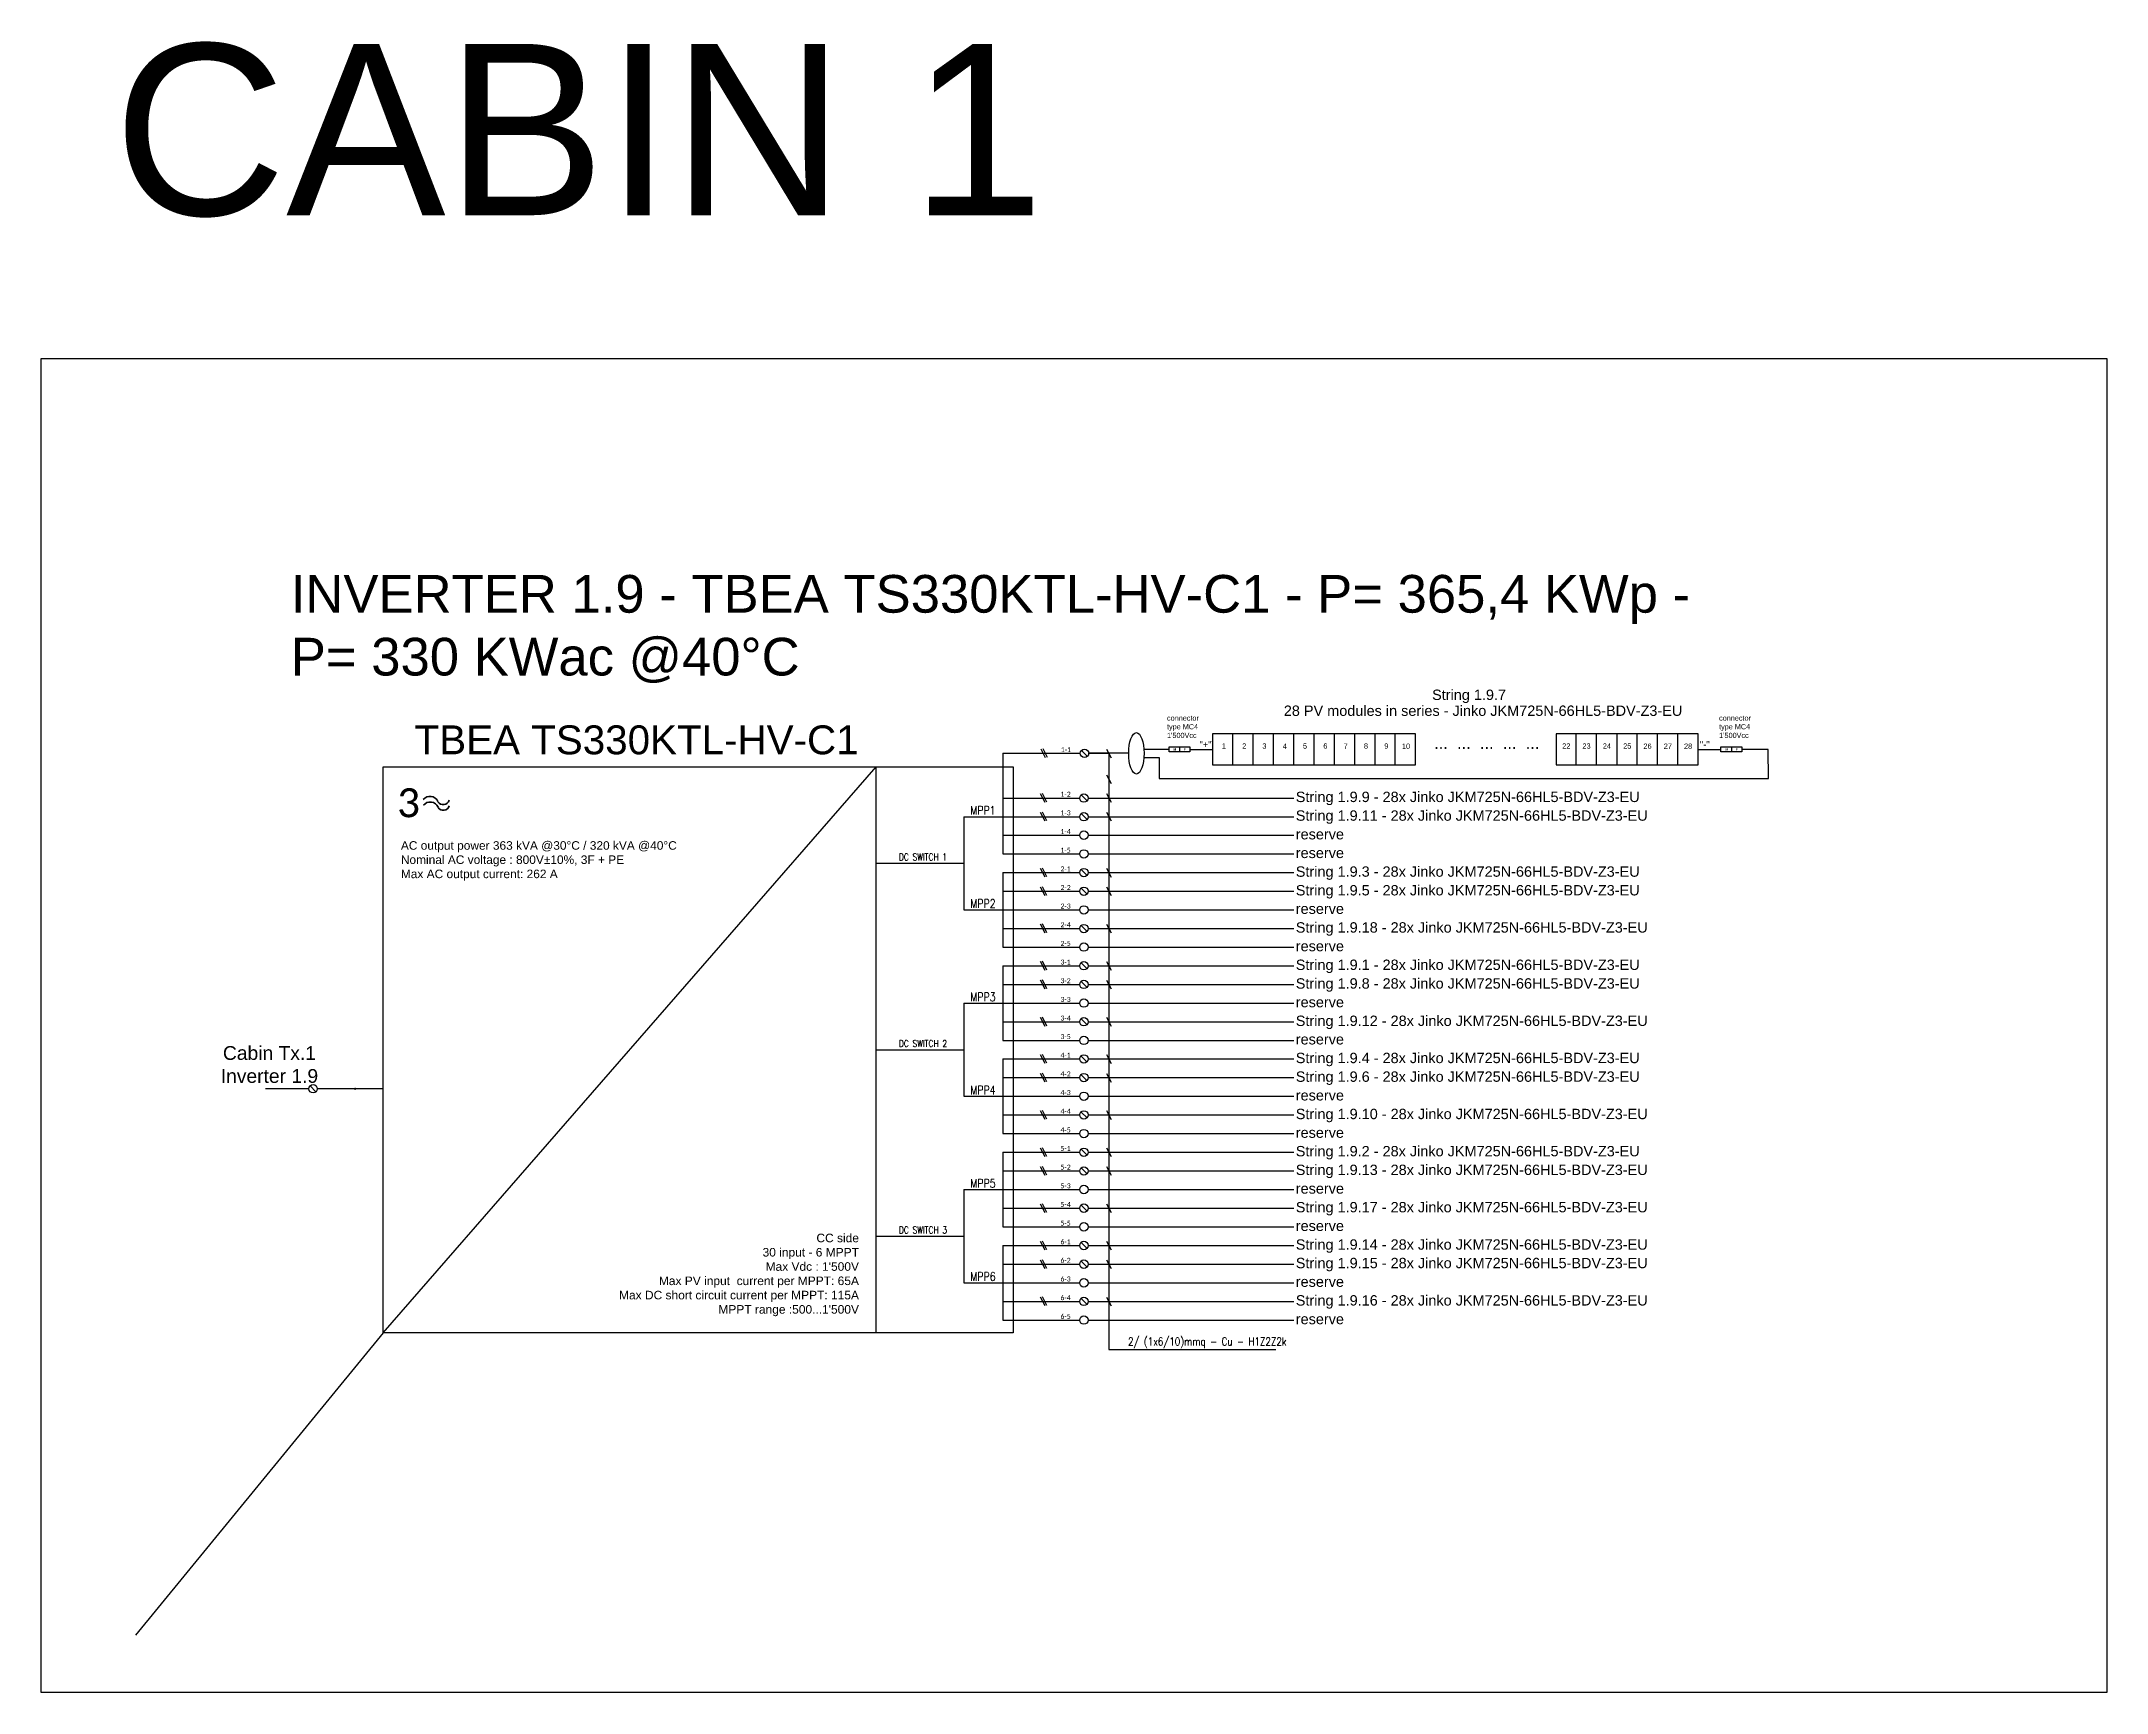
# Model space of a CAD drawing. Header units: millimetres. Extents: x 14856 to 141494, y 133975 to 167686.
# Drawn here: x 129432 to 141494, y 158047 to 167686 of the extents above; entities that cross this region are included whole.
import ezdxf

# ---------------------------------------------------------------- set-up
doc = ezdxf.new("R2010")
doc.units = ezdxf.units.MM
doc.linetypes.add('TRATTEGGIATA', pattern=[19.05, 12.7, -6.35])
doc.layers.add('-Testi', color=1, linetype='Continuous')
doc.layers.add('TRATTEGGIATA', color=40, linetype='TRATTEGGIATA')
doc.styles.add('Legend', font='calibri.ttf')
doc.styles.add('SIMPLEX', font='SIMPLEX', dxfattribs={"width": 0.8})
doc.styles.get("Standard").update_dxf_attribs({"font": 'arial.ttf'})

# ---------------------------------------------------------------- blocks, each defined once
blk = doc.blocks.new('P00102')
at = {"color": 1, "linetype": 'ByBlock', "lineweight": 25}
for p, q in [((0, 4), (-4, -4)), ((2, 4), (-2, -4)), ((4, 4), (0, -4))]:
    blk.add_line(p, q, dxfattribs=at)
blk = doc.blocks.new('P00')
at = {"color": 1}
for points in [[(-19, 26), (7, -25)], [(20, -25), (-6, 26)]]:
    blk.add_lwpolyline(points, dxfattribs=at)

msp = doc.modelspace()

# ---------------------------------------------------------------- linework, layer by layer
for points in [[(135653, 163555), (135679, 163504)], [(135653, 163555), (135679, 163504)], [(136079, 163568), (136079, 163538)], [(136272, 163644), (136272, 163462), (137458, 163462), (137458, 163644), (136272, 163644)], [(136391, 163462), (136391, 163644)], [(136509, 163462), (136509, 163643)], [(136628, 163461), (136628, 163643)], [(136746, 163462), (136746, 163644)], [(136865, 163462), (136865, 163643)], [(136984, 163461), (136984, 163643)], [(137102, 163462), (137102, 163644)], [(137221, 163462), (137221, 163643)], [(137339, 163461), (137339, 163643)], [(138278, 163644), (138278, 163462), (139108, 163462), (139108, 163644), (138278, 163644)], [(138396, 163462), (138396, 163644)], [(138515, 163462), (138515, 163643)], [(138634, 163461), (138634, 163643)], [(138752, 163462), (138752, 163644)], [(138871, 163462), (138871, 163643)], [(138871, 163462), (138871, 163643)], [(138989, 163461), (138989, 163643)], [(138989, 163461), (138989, 163643)], [(139108, 163462), (139108, 163644)], [(139302, 163568), (139302, 163538)], [(131428, 160147), (134307, 163451)], [(134307, 160147), (134307, 163451)], [(135047, 163530), (135047, 162943)], [(135542, 163512), (135507, 163547)], [(135546, 163530), (135666, 163530), (135666, 160050)], [(136139, 163553), (136272, 163553)], [(139108, 163553), (139241, 163553)], [(135653, 163404), (135679, 163353)], [(135653, 163404), (135679, 163353)], [(135539, 163252), (135504, 163287)], [(135653, 163295), (135679, 163244)], [(134819, 163160), (135047, 163160)], [(134819, 163160), (134819, 162616)], [(135539, 163143), (135504, 163178)], [(135653, 163186), (135679, 163135)], [(134307, 162888), (134819, 162888)], [(135047, 162834), (135047, 162399)], [(135539, 162817), (135504, 162851)], [(135653, 162859), (135679, 162808)], [(135539, 162708), (135504, 162742)], [(135653, 162751), (135679, 162700)], [(134819, 162616), (135047, 162616)], [(135539, 162490), (135504, 162525)], [(135653, 162533), (135679, 162482)], [(135047, 162290), (135047, 161854)], [(135539, 162272), (135504, 162307)], [(135653, 162315), (135679, 162264)], [(135539, 162163), (135504, 162198)], [(135653, 162206), (135679, 162155)], [(134819, 162072), (135047, 162072)], [(134819, 162072), (134819, 161528)], [(135653, 161989), (135679, 161938)], [(135539, 161946), (135504, 161981)], [(134307, 161800), (134819, 161800)], [(135047, 161746), (135047, 161310)], [(135539, 161728), (135504, 161763)], [(135653, 161771), (135679, 161720)], [(135539, 161619), (135504, 161654)], [(135653, 161662), (135679, 161611)], [(131036, 161555), (131002, 161589)], [(131428, 161572), (131044, 161572)], [(134819, 161528), (135047, 161528)], [(135539, 161402), (135504, 161436)], [(135653, 161445), (135679, 161393)], [(135047, 161201), (135047, 160766)], [(135539, 161184), (135504, 161219)], [(135653, 161227), (135679, 161176)], [(135539, 161075), (135504, 161110)], [(135653, 161118), (135679, 161067)], [(134819, 160984), (135047, 160984)], [(134819, 160984), (134819, 160439)], [(135653, 160900), (135679, 160849)], [(135539, 160857), (135504, 160892)], [(134307, 160712), (134819, 160712)], [(135539, 160640), (135504, 160675)], [(135653, 160683), (135679, 160632)], [(135047, 160657), (135047, 160222)], [(135539, 160531), (135504, 160566)], [(135653, 160574), (135679, 160523)], [(134819, 160439), (135047, 160439)], [(135539, 160313), (135504, 160348)], [(135653, 160356), (135679, 160305)], [(135666, 160050), (136641, 160050)]]:
    msp.add_lwpolyline(points)
at = {"color": 40}
for points in [[(135872, 163555), (136017, 163555)], [(135782, 163530), (135549, 163530)], [(135872, 163505), (135961, 163505), (135961, 163383), (139518, 163383), (139517, 163553), (139363, 163553)]]:
    msp.add_lwpolyline(points, dxfattribs=at)
for points in [[(136018, 163568), (136139, 163568), (136139, 163538), (136018, 163538)], [(139241, 163568), (139363, 163568), (139363, 163538), (139241, 163538)], [(131428, 163451), (135108, 163451), (135108, 160147), (131428, 160147)]]:
    msp.add_lwpolyline(points, close=True)
at = {"color": 40, "linetype": 'Continuous'}
for points in [[(135047, 163530), (135500, 163530)], [(135047, 163269), (135497, 163269)], [(135546, 163269), (136746, 163269)], [(135047, 163160), (135497, 163160)], [(135546, 163160), (136746, 163160)], [(135047, 162834), (135497, 162834)], [(135546, 162834), (136746, 162834)], [(135047, 162725), (135497, 162725)], [(135546, 162725), (136746, 162725)], [(135047, 162507), (135497, 162507)], [(135546, 162507), (136746, 162507)], [(135047, 162290), (135497, 162290)], [(135546, 162290), (136746, 162290)], [(135047, 162181), (135497, 162181)], [(135546, 162181), (136746, 162181)], [(135047, 161963), (135497, 161963)], [(135546, 161963), (136746, 161963)], [(135047, 161746), (135497, 161746)], [(135546, 161746), (136746, 161746)], [(135047, 161637), (135497, 161637)], [(135546, 161637), (136746, 161637)], [(135047, 161419), (135497, 161419)], [(135546, 161419), (136746, 161419)], [(135047, 161201), (135497, 161201)], [(135546, 161201), (136746, 161201)], [(135546, 161092), (136746, 161092)], [(135047, 160875), (135497, 160875)], [(135546, 160875), (136746, 160875)], [(135546, 160657), (136746, 160657)], [(135546, 160548), (136746, 160548)], [(135546, 160331), (136746, 160331)]]:
    msp.add_lwpolyline(points, dxfattribs=at)
at = {"color": 8, "linetype": 'Continuous'}
for points in [[(135047, 163052), (135497, 163052)], [(135546, 163052), (136746, 163052)], [(135047, 162943), (135497, 162943)], [(135546, 162943), (136746, 162943)], [(135047, 162616), (135497, 162616)], [(135546, 162616), (136746, 162616)], [(135047, 162399), (135497, 162399)], [(135546, 162399), (136746, 162399)], [(135047, 162072), (135497, 162072)], [(135546, 162072), (136746, 162072)], [(135047, 161854), (135497, 161854)], [(135546, 161854), (136746, 161854)], [(135047, 161528), (135497, 161528)], [(135546, 161528), (136746, 161528)], [(135047, 161310), (135497, 161310)], [(135546, 161310), (136746, 161310)], [(135047, 160984), (135497, 160984)], [(135546, 160984), (136746, 160984)], [(135047, 160766), (135497, 160766)], [(135546, 160766), (136746, 160766)], [(135047, 160439), (135497, 160439)], [(135546, 160439), (136746, 160439)], [(135047, 160222), (135497, 160222)], [(135546, 160222), (136746, 160222)]]:
    msp.add_lwpolyline(points, dxfattribs=at)
at = {"color": 4}
msp.add_lwpolyline([(130994, 161572), (130742, 161572)], dxfattribs=at)
at = {"color": 7}
for centre in [(135524, 163530), (135521, 163269), (135521, 163160), (135521, 162834), (135521, 162725), (135521, 162507), (135521, 162290), (135521, 162181), (135521, 161963), (135521, 161746), (135521, 161637), (135521, 161419), (135521, 161201), (135521, 161092), (135521, 160875), (135521, 160657), (135521, 160548), (135521, 160331)]:
    msp.add_circle(centre, 24.6, dxfattribs=at)
at = {"color": 8}
for centre in [(135521, 163052), (135521, 162943), (135521, 162616), (135521, 162399), (135521, 162072), (135521, 161854), (135521, 161528), (135521, 161310), (135521, 160984), (135521, 160766), (135521, 160439), (135521, 160222)]:
    msp.add_circle(centre, 24.6, dxfattribs=at)
msp.add_circle((131019, 161572), 24.6)
at = {"lineweight": 35}
for centre, radius, start, end in [((131702, 163229), 50.1, 22.5771, 141.9874), ((131703, 163196), 50.1, 22.5771, 141.9874), ((131779, 163267), 36.5, 211.9962, 342.6174), ((131780, 163234), 36.5, 211.9962, 342.6174)]:
    msp.add_arc(centre, radius, start, end, dxfattribs=at)
msp.add_ellipse((135827, 163530), major_axis=(0, -121), ratio=0.370747)
at = {"layer": 'Defpoints', "color": 1}
msp.add_line((131428, 160147), (129983, 158383), dxfattribs=at)
msp.add_lwpolyline([(129432, 165834), (141494, 165834), (141494, 158047), (129432, 158047)], close=True, dxfattribs=at)
at = {"layer": 'TRATTEGGIATA', "color": 40, "linetype": 'Continuous', "ltscale": 0.5}
for points in [[(135047, 161092), (135497, 161092)], [(135047, 160657), (135497, 160657)], [(135047, 160548), (135497, 160548)], [(135047, 160331), (135497, 160331)]]:
    msp.add_lwpolyline(points, dxfattribs=at)

# ---------------------------------------------------------------- block references
for name, p in [('P00', (135288, 163530)), ('P00', (135285, 163269)), ('P00', (135285, 163161)), ('P00', (135285, 162834)), ('P00', (135285, 162725)), ('P00', (135285, 162508)), ('P00', (135285, 162290)), ('P00', (135285, 162181)), ('P00', (135285, 161963)), ('P00', (135285, 161746)), ('P00', (135285, 161637)), ('P00102', (131264, 161572)), ('P00', (135285, 161419)), ('P00', (135285, 161201)), ('P00', (135285, 161093)), ('P00', (135285, 160875)), ('P00', (135285, 160657)), ('P00', (135285, 160548)), ('P00', (135285, 160331))]:
    msp.add_blockref(name, p)

# ---------------------------------------------------------------- texts
at = {"layer": '-Testi', "color": 7, "attachment_point": 5, "style": 'SIMPLEX'}
for s, insert, char_height, width in [('MPP1', (134931, 163197), 50, 54.43), ('DC SWITCH 1', (134581, 162925), 40, 391.73), ('MPP2', (134931, 162653), 50, 54.43), ('MPP3', (134931, 162108), 50, 54.43), ('DC SWITCH 2', (134581, 161836), 40, 391.73), ('MPP4', (134931, 161564), 50, 54.43), ('MPP5', (134931, 161020), 50, 54.43), ('DC SWITCH 3', (134581, 160748), 40, 391.73), ('MPP6', (134931, 160476), 50, 54.43), ('2/ (1x6/10)mmq - Cu - H1Z2Z2k', (136241, 160089), 46.62, 1811.15)]:
    msp.add_mtext(s, dxfattribs=dict(at, insert=insert, char_height=char_height, width=width))
for s, insert, char_height, width, attachment_point in [('CABIN 1', (129853, 167671), 1000, 9076.37, 1), ('INVERTER 1.9 - TBEA TS330KTL-HV-C1 - P= 365,4 KWp - P= 330 KWac @40°C', (130889, 164571), 220, 8459.92, 1), ('28 PV modules in series - Jinko JKM725N-66{\\C7;HL5-BD}V-Z3-EU', (136688, 163809), 60.44, 2681.98, 1), ('TBEA TS330KTL-HV-C1', (131612, 163693), 168.7, 3487.59, 1), ("connector type MC4\\P1'500Vcc", (136006, 163751), 30.34, 266.35, 1), ("connector type MC4\\P1'500Vcc", (139230, 163751), 30.34, 266.35, 1), ('\\pxql;{\\fArial|b1|i0|c0|p34;M}', (136043, 163560), 13.78, 16.7, 1), ('\\pxql;{\\fArial|b1|i0|c0|p34;F}', (136104, 163560), 13.78, 16.7, 1), ("''+''", (136195, 163601), 38.1, 72.4, 1), ('1 ', (136326, 163588), 30.8, 30.84, 1), ('2 ', (136445, 163588), 30.8, 30.84, 1), ('3 ', (136563, 163588), 30.8, 30.84, 1), ('4 ', (136682, 163587), 30.8, 30.84, 1), ('5 ', (136800, 163588), 30.8, 30.84, 1), ('6 ', (136919, 163588), 30.8, 30.84, 1), ('7 ', (137037, 163587), 30.8, 30.84, 1), ('8 ', (137156, 163588), 30.8, 30.84, 1), ('9 ', (137275, 163588), 30.8, 30.84, 1), ('10 ', (137378, 163587), 30.8, 30.84, 1), ('...  ...  ...  ...  ... ', (137566, 163625), 68.89, 747.03, 1), ('22 ', (138314, 163588), 30.8, 30.84, 1), ('23 ', (138432, 163588), 30.8, 30.84, 1), ('24 ', (138551, 163588), 30.8, 30.84, 1), ('25 ', (138670, 163588), 30.8, 30.84, 1), ('26 ', (138788, 163587), 30.8, 30.84, 1), ('27', (138907, 163587), 30.8, 30.84, 1), ('28 ', (139025, 163587), 30.8, 30.84, 1), ("''-''", (139117, 163601), 38.1, 72.4, 1), ('\\pxql;{\\fArial|b1|i0|c0|p34;M}', (139267, 163560), 13.78, 16.7, 1), ('\\pxql;{\\fArial|b1|i0|c0|p34;F}', (139327, 163560), 13.78, 16.7, 1), ('AC output power 363 kVA @30°C / 320 kVA @40°C\\PNominal AC voltage : 800V±10%, 3F + PE \\PMax AC output current: 262 A', (131532, 163017), 49.77, 2205.22, 1), ('\\pxqc;Cabin Tx.1\\PInverter 1.9', (130309, 161821), 80.48, 910.84, 1), ("CC side\\P30 input - 6 MPPT \\PMax Vdc : 1'500V\\PMax PV input  current per MPPT: 65A\\PMax DC short circuit current per MPPT: 115A \\PMPPT range :500...1'500V ", (134207, 160726), 50, 1795.44, 3)]:
    msp.add_mtext(s, dxfattribs=dict(insert=insert, char_height=char_height, width=width, attachment_point=attachment_point))
at = {"color": 7, "char_height": 60.44, "width": 4500, "attachment_point": 1}
for s, insert in [('String 1.9.7', (137554, 163902)), ('String 1.9.9 - 28x Jinko JKM725N-66HL5-BDV-Z3-EU', (136758, 163306)), ('String 1.9.11 - 28x Jinko JKM725N-66HL5-BDV-Z3-EU', (136758, 163197)), ('String 1.9.3 - 28x Jinko JKM725N-66HL5-BDV-Z3-EU', (136758, 162870)), ('String 1.9.5 - 28x Jinko JKM725N-66HL5-BDV-Z3-EU', (136758, 162761)), ('String 1.9.18 - 28x Jinko JKM725N-66HL5-BDV-Z3-EU', (136758, 162544)), ('String 1.9.1 - 28x Jinko JKM725N-66HL5-BDV-Z3-EU', (136758, 162326)), ('String 1.9.8 - 28x Jinko JKM725N-66HL5-BDV-Z3-EU', (136758, 162217)), ('String 1.9.12 - 28x Jinko JKM725N-66HL5-BDV-Z3-EU', (136758, 161999)), ('String 1.9.4 - 28x Jinko JKM725N-66HL5-BDV-Z3-EU', (136758, 161782)), ('String 1.9.6 - 28x Jinko JKM725N-66HL5-BDV-Z3-EU', (136758, 161673)), ('String 1.9.10 - 28x Jinko JKM725N-66HL5-BDV-Z3-EU', (136758, 161455)), ('String 1.9.2 - 28x Jinko JKM725N-66HL5-BDV-Z3-EU', (136758, 161238)), ('String 1.9.13 - 28x Jinko JKM725N-66HL5-BDV-Z3-EU', (136758, 161129)), ('String 1.9.17 - 28x Jinko JKM725N-66HL5-BDV-Z3-EU', (136758, 160911)), ('String 1.9.14 - 28x Jinko JKM725N-66HL5-BDV-Z3-EU', (136758, 160693)), ('String 1.9.15 - 28x Jinko JKM725N-66HL5-BDV-Z3-EU', (136758, 160585)), ('String 1.9.16 - 28x Jinko JKM725N-66HL5-BDV-Z3-EU', (136758, 160367))]:
    msp.add_mtext(s, dxfattribs=dict(at, insert=insert))
at = {"color": 7, "char_height": 28.9, "width": 87.84, "attachment_point": 1, "style": 'Legend'}
for s, insert in [('1-1', (135386, 163566)), ('1-2', (135384, 163306)), ('1-3', (135384, 163197)), ('2-1', (135384, 162870)), ('2-2', (135384, 162761)), ('2-4', (135384, 162544)), ('3-1', (135384, 162326)), ('3-2', (135384, 162217)), ('3-4', (135384, 161999)), ('4-1', (135384, 161782)), ('4-2', (135384, 161673)), ('4-4', (135384, 161455)), ('5-1', (135384, 161238)), ('5-2', (135384, 161129)), ('5-4', (135384, 160911)), ('6-1', (135384, 160693)), ('6-2', (135384, 160585)), ('6-4', (135384, 160367))]:
    msp.add_mtext(s, dxfattribs=dict(at, insert=insert))
at = {"insert": (131510, 163326), "char_height": 169, "width": 2757.72, "attachment_point": 1, "style": 'Legend'}
msp.add_mtext('3', dxfattribs=at)
at = {"color": 8, "char_height": 28.9, "width": 87.84, "attachment_point": 1, "style": 'Legend'}
for s, insert in [('1-4', (135384, 163088)), ('1-5', (135384, 162979)), ('2-3', (135384, 162653)), ('2-5', (135384, 162435)), ('3-3', (135384, 162108)), ('3-5', (135384, 161891)), ('4-3', (135384, 161564)), ('4-5', (135384, 161346)), ('5-3', (135384, 161020)), ('5-5', (135384, 160802)), ('6-3', (135384, 160476)), ('6-5', (135384, 160258))]:
    msp.add_mtext(s, dxfattribs=dict(at, insert=insert))
at = {"color": 8, "char_height": 60.4, "width": 4500, "attachment_point": 1}
for insert in [(136758, 163088), (136758, 162979), (136758, 162653), (136758, 162435), (136758, 162108), (136758, 161891), (136758, 161564), (136758, 161346), (136758, 161020), (136758, 160802), (136758, 160476), (136758, 160258)]:
    msp.add_mtext('reserve', dxfattribs=dict(at, insert=insert))

doc.saveas('drawing.dxf')
